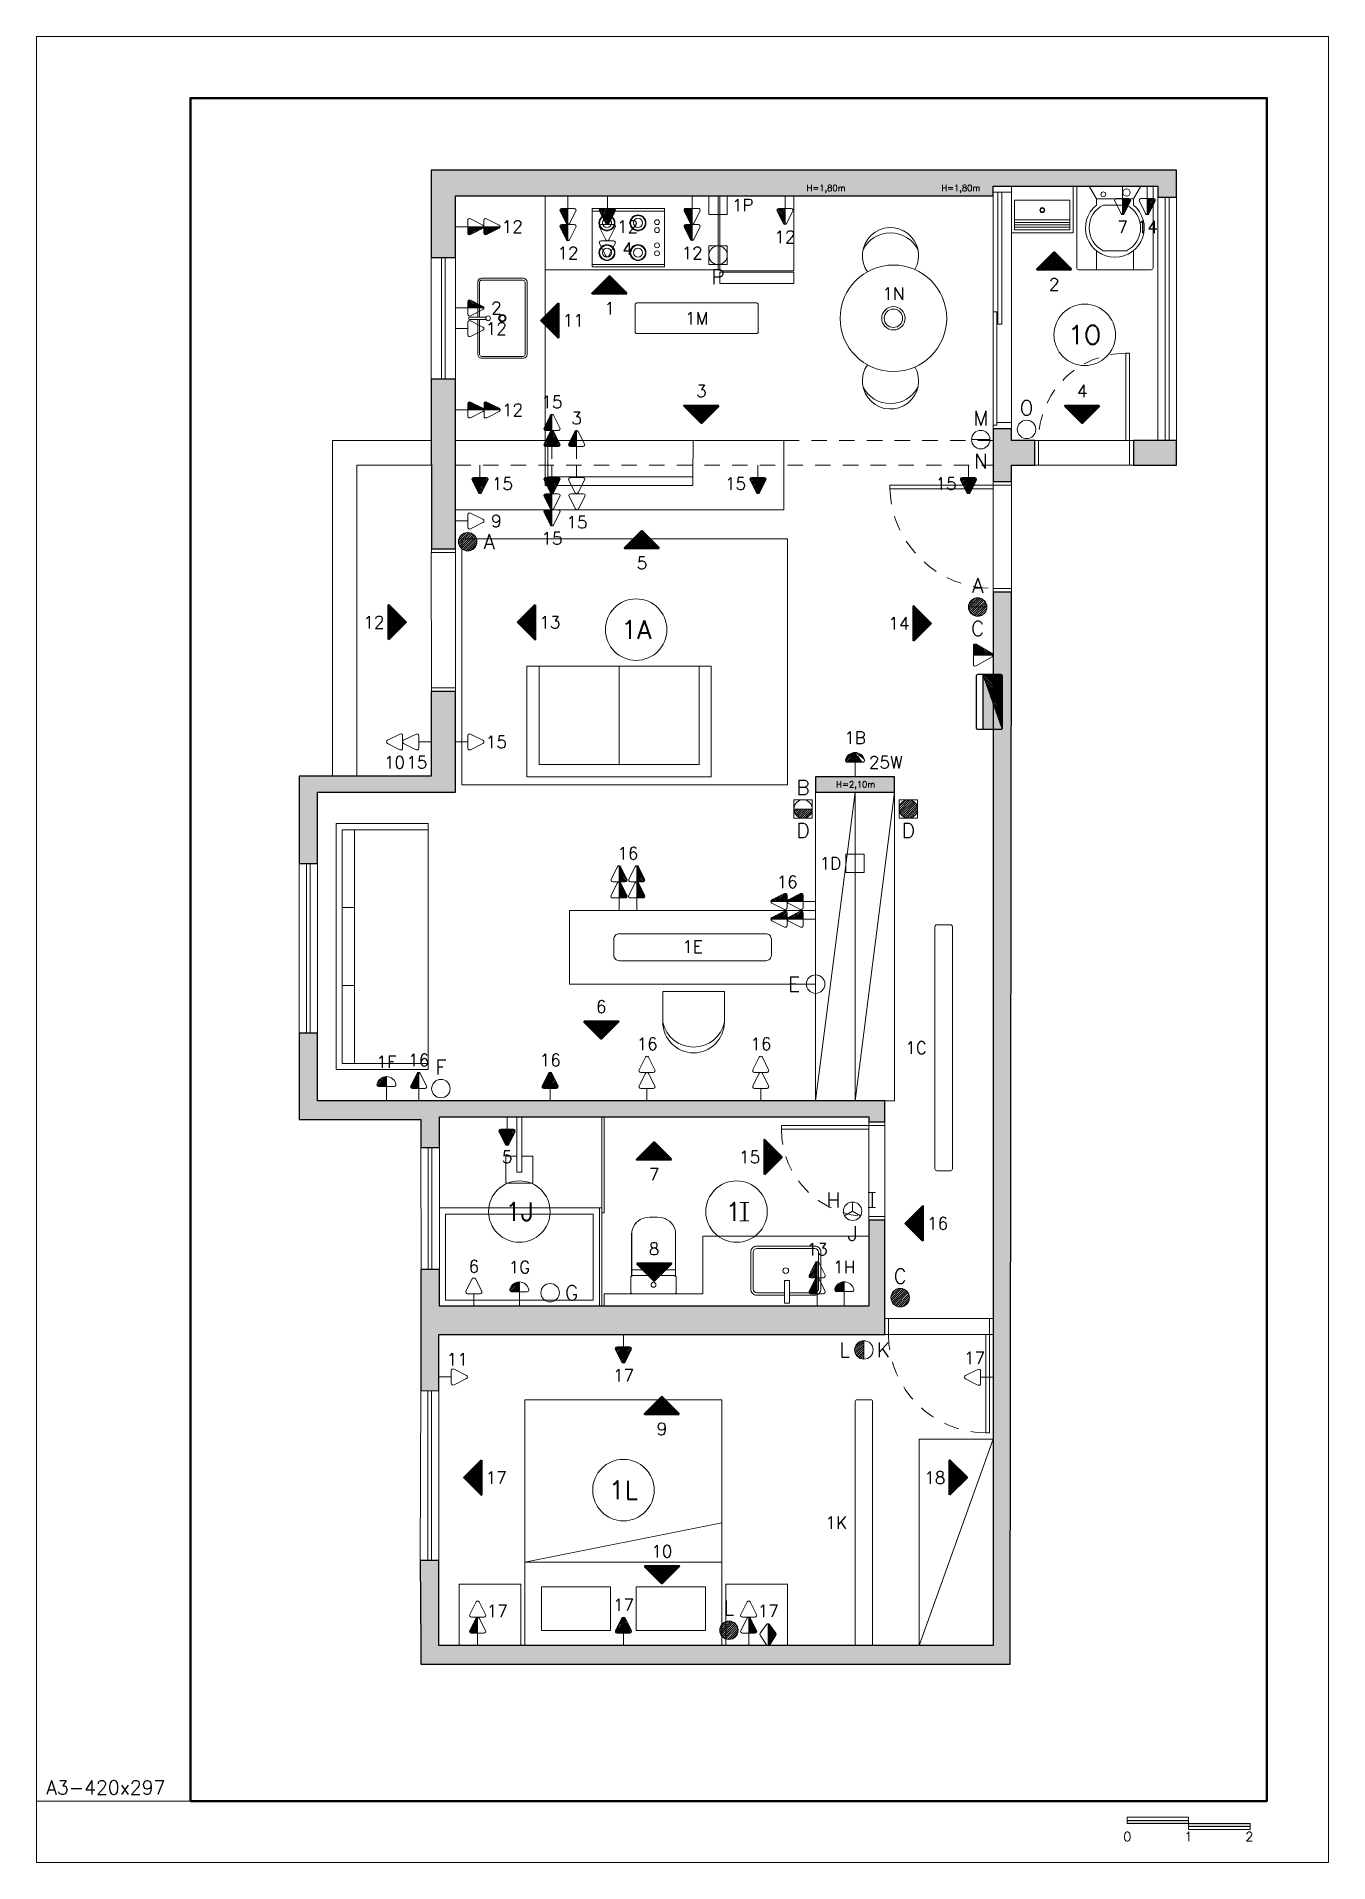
# Model space of a CAD drawing. Extents: x 0 to 175, y -16 to 63.
# Drawn here: x 157.91 to 168.41, y 37.72 to 52.57 of the extents above; entities that cross this region are included whole.
import ezdxf
from ezdxf.enums import TextEntityAlignment as Align

# ---------------------------------------------------------------- set-up
doc = ezdxf.new("R2010")
doc.units = 0
doc.header["$LTSCALE"] = 0.5
doc.header["$MEASUREMENT"] = 0
doc.linetypes.add('HIDDEN', pattern=[0.375, 0.25, -0.125])
doc.layers.get('0').update_dxf_attribs({"linetype": 'CONTINUOUS'})
doc.layers.add('ANT - ANOTAÇÕES', color=210, linetype='CONTINUOUS', plot=False)
doc.layers.add('ARQ - HATCH 01', color=172, linetype='CONTINUOUS', transparency=0.6)
for name, color, linetype, lineweight in [('ARQ - JAN01', 2, 'CONTINUOUS', 20), ('ARQ - PAR01', 172, 'CONTINUOUS', 30), ('ARQ - PAR02', 132, 'CONTINUOUS', 20), ('ARQ - POR01', 20, 'CONTINUOUS', 20), ('ELE01 - INTER', 100, 'CONTINUOUS', 15), ('ELE01 - INTER TXT', 100, 'CONTINUOUS', 9), ('ELE01 - LAMP', 50, 'CONTINUOUS', 20), ('ELE01 - LAMP TXT', 100, 'CONTINUOUS', 15), ('ELE01 - Q.DISTR', 4, 'CONTINUOUS', 30), ('ELE01 - TOM 127V', 130, 'CONTINUOUS', 15), ('ELE01 - TOM 127V TXT', 130, 'CONTINUOUS', 15), ('ELE01 - TOM 220V', 242, 'CONTINUOUS', 15), ('ELE01 - TOM 220V TXT', 242, 'CONTINUOUS', 15), ('ELE01 - USB', 110, 'CONTINUOUS', 15), ('ELE02 - TELEFONE', 170, 'CONTINUOUS', 9), ('ELV00 - AUX01', 1, 'CONTINUOUS', 50), ('ELV01 - TXT02', 2, 'CONTINUOUS', 20)]:
    doc.layers.add(name, color=color, linetype=linetype, lineweight=lineweight)
for name, color, linetype, lineweight, transparency in [('ARQ - PISO', 121, 'CONTINUOUS', 9, 0.45), ('ARQ01', 144, 'CONTINUOUS', 9, 0.5), ('ELE01 - INTER HATCH', 100, 'CONTINUOUS', 15, 0.45)]:
    doc.layers.add(name, color=color, linetype=linetype, lineweight=lineweight, transparency=transparency)
for name, color, linetype in [('ELE - GERAL', 50, 'CONTINUOUS'), ('LOGO', 7, 'CONTINUOUS'), ('MARGEM', 1, 'CONTINUOUS')]:
    doc.layers.add(name, color=color, linetype=linetype)
doc.styles.add('ROMANS', font='romans.shx')
doc.styles.get("Standard").update_dxf_attribs({"font": 'romans.shx'})
pattern_1 = [(315, (-0.000575, 1e-19), (0.00662913, 0.00662913), [])]

msp = doc.modelspace()

# ---------------------------------------------------------------- texts
at = {"layer": 'LOGO', "color": 2, "lineweight": 20, "style": 'ROMANS'}
for s, height, p in [('A3-420x297', 0.1125, (157.9906, 38.274)), ('0', 0.075, (166.7459, 37.8933)), ('1', 0.075, (167.2429, 37.8933)), ('2', 0.075, (167.7374, 37.8933))]:
    msp.add_text(s, height=height, dxfattribs=at).set_placement(p)

# ---------------------------------------------------------------- blocks, each defined once
blk = doc.blocks.new('cuba')
for p, q in [((2010.732, 1359.428), (2010.732, 1358.838)), ((2010.747, 1359.428), (2010.747, 1358.838)), ((2011.102, 1359.458), (2010.762, 1359.458)), ((2011.102, 1359.443), (2010.762, 1359.443)), ((2011.117, 1359.143), (2011.117, 1359.428)), ((2011.132, 1359.143), (2011.132, 1359.428)), ((2011.198, 1359.143), (2011.065, 1359.143)), ((2011.198, 1359.123), (2011.065, 1359.123)), ((2011.117, 1358.838), (2011.117, 1359.123)), ((2011.132, 1358.838), (2011.132, 1359.123)), ((2010.762, 1358.823), (2011.102, 1358.823)), ((2010.762, 1358.808), (2011.102, 1358.808))]:
    blk.add_line(p, q)
for centre, radius in [((2010.932, 1359.134), 0.0305), ((2010.932, 1359.134), 0.0229), ((2011.048, 1359.133), 0.0195)]:
    blk.add_circle(centre, radius)
for centre, radius, start, end in [((2010.762, 1359.428), 0.03, 90, 180), ((2010.762, 1359.428), 0.015, 90, 180), ((2011.102, 1359.428), 0.03, 359.9651, 90), ((2011.102, 1359.428), 0.015, 359.9651, 90), ((2011.198, 1359.133), 0.01, 270, 90), ((2010.762, 1358.838), 0.03, 180, 270), ((2010.762, 1358.838), 0.015, 180, 270), ((2011.102, 1358.838), 0.03, 270, 0), ((2011.102, 1358.838), 0.015, 270, 0)]:
    blk.add_arc(centre, radius, start, end)
blk = doc.blocks.new('*U310')
at = {"layer": 'ARQ - HATCH 01'}
h = blk.add_hatch(color=256, dxfattribs=at)
h.dxf.hatch_style = 1
h.paths.add_polyline_path([(2.532, 5.79), (2.4, 5.79), (2.4, 5.98), (2.2, 5.98), (2.2, 5.79), (2.103, 5.79), (2.103, 5.64), (2.532, 5.64)])
h.paths.add_polyline_path([(2.4, 7.13), (2.2, 7.13), (2.2, 6.78), (2.4, 6.78)])
h.paths.add_polyline_path([(12.15, 0.988), (12.15, 5.78), (3.432, 5.79), (3.432, 5.64), (12, 5.64), (12, 1.135), (11.307, 1.135), (11.307, 0.985), (12, 0.988)])
h.paths.add_polyline_path([(9.47, 4.76), (8.54, 4.76), (8.54, 4.63), (9.24, 4.63), (9.24, 1.14), (8.94, 1.14), (8.94, 0.988), (9.926, 0.988), (9.927, 1.135), (9.47, 1.135)], flags=17)
h.paths.add_polyline_path([(7.7, 4.63), (7.74, 4.63), (7.74, 4.76), (7.57, 4.76), (7.57, 0.15), (7.02, 0.15), (7.02, 0), (7.72, 0), (7.72, 0.988), (7.95, 0.988), (7.95, 1.14), (7.7, 1.14)])
h.paths.add_polyline_path([(5.06, 1.27), (4.24, 1.27), (4.24, 1.073), (4.93, 1.073), (4.93, 0), (5.64, 0), (5.64, 0.15), (5.06, 0.15)])
h.paths.add_polyline_path([(0.21, 5.64), (0.13, 5.64), (0.13, 6.98), (0.22, 6.98), (0.22, 7.13), (0, 7.13), (0, 1.073), (0.71, 1.073), (0.71, 1.27), (0.21, 1.27)])
h.paths.add_polyline_path([(3.08, 1.27), (2.414, 1.27), (2.2, 1.27), (1.7, 1.27), (1.7, 1.073), (3.08, 1.075)])
h.paths.add_polyline_path([(5.06, 4.838), (4.935, 4.838), (4.935, 4.198), (5.06, 4.198)], flags=17)
for p, q in [((0.13, 6.29), (0.51, 6.29)), ((0.245, 5.815), (0.245, 6.265)), ((0.245, 6.265), (0.485, 6.265)), ((0.405, 6.265), (0.405, 5.815)), ((0.425, 6.265), (0.425, 5.815)), ((0.445, 6.265), (0.445, 5.815)), ((0.465, 6.265), (0.465, 5.815)), ((0.485, 6.265), (0.485, 5.815)), ((0.51, 6.29), (0.51, 5.79)), ((0.245, 5.815), (0.485, 5.815)), ((0.13, 5.79), (0.51, 5.79)), ((5.06, 4.838), (7.57, 4.518)), ((5.06, 4.518), (7.57, 4.518)), ((5.06, 4.518), (7.57, 4.198)), ((12, 3.969), (11.5, 3.969)), ((11.5, 3.969), (11.5, 3.469)), ((12, 3.435), (10, 3.435)), ((10, 3.435), (10, 1.835)), ((11, 3.435), (11.322, 1.835)), ((11.322, 1.835), (11.322, 3.435)), ((11.5, 3.469), (12, 3.469)), ((11.523, 3.302), (11.877, 3.302)), ((11.523, 2.74), (11.523, 3.302)), ((11.877, 3.302), (11.877, 2.74)), ((4.835, 3.25), (4.035, 3.25)), ((4.835, 1.95), (4.835, 3.25)), ((8.527, 2.974), (8.52, 2.954)), ((8.536, 2.992), (8.527, 2.974)), ((8.548, 3.009), (8.536, 2.992)), ((8.562, 3.024), (8.548, 3.009)), ((8.578, 3.037), (8.562, 3.024)), ((8.596, 3.047), (8.578, 3.037)), ((8.616, 3.055), (8.596, 3.047)), ((8.616, 3.055), (8.616, 3.055)), ((8.617, 3.055), (8.616, 3.055)), ((8.637, 3.059), (8.617, 3.055)), ((8.658, 3.06), (8.637, 3.059)), ((8.997, 3.06), (8.658, 3.06)), ((8.94, 3.058), (8.937, 3.06)), ((8.938, 3.06), (8.938, 3.06)), ((8.942, 3.056), (8.94, 3.058)), ((8.943, 3.054), (8.942, 3.056)), ((8.944, 3.051), (8.943, 3.054)), ((8.944, 3.048), (8.944, 3.051)), ((8.944, 2.712), (8.944, 3.048)), ((8.991, 3.051), (8.99, 3.048)), ((8.99, 3.048), (8.99, 3.045)), ((8.99, 3.045), (8.99, 2.715)), ((8.992, 3.054), (8.991, 3.051)), ((8.994, 3.057), (8.992, 3.054)), ((8.996, 3.059), (8.994, 3.057)), ((8.997, 3.06), (8.996, 3.059)), ((8.998, 3.061), (8.997, 3.06)), ((8.997, 3.06), (8.997, 3.06)), ((9.001, 3.063), (8.998, 3.061)), ((9.004, 3.064), (9.001, 3.063)), ((9.007, 3.065), (9.004, 3.064)), ((9.01, 3.065), (9.007, 3.065)), ((9.125, 3.065), (9.01, 3.065)), ((9.127, 3.065), (9.125, 3.065)), ((9.129, 3.064), (9.127, 3.065)), ((9.131, 3.063), (9.129, 3.064)), ((9.133, 3.062), (9.131, 3.063)), ((9.135, 3.061), (9.133, 3.062)), ((9.137, 3.059), (9.135, 3.061)), ((9.138, 3.057), (9.137, 3.059)), ((9.139, 3.055), (9.138, 3.057)), ((9.139, 3.055), (9.14, 3.053)), ((9.14, 3.053), (9.14, 3.051)), ((8.516, 2.913), (8.515, 2.892)), ((8.515, 2.892), (8.515, 2.871)), ((8.515, 2.871), (8.516, 2.85)), ((8.517, 2.934), (8.516, 2.913)), ((8.516, 2.85), (8.517, 2.83)), ((8.52, 2.954), (8.517, 2.934)), ((8.517, 2.83), (8.52, 2.81)), ((8.52, 2.81), (8.526, 2.79)), ((8.526, 2.79), (8.535, 2.772)), ((8.535, 2.772), (8.547, 2.755)), ((8.547, 2.755), (8.56, 2.74)), ((8.56, 2.74), (8.576, 2.728)), ((8.561, 2.74), (8.577, 2.727)), ((8.576, 2.728), (8.594, 2.717)), ((8.577, 2.727), (8.594, 2.717)), ((8.594, 2.717), (8.613, 2.71)), ((8.594, 2.717), (8.613, 2.709)), ((8.613, 2.71), (8.613, 2.709)), ((8.613, 2.71), (8.632, 2.705)), ((8.613, 2.709), (8.633, 2.705)), ((8.613, 2.709), (8.633, 2.704)), ((8.632, 2.705), (8.653, 2.703)), ((8.633, 2.705), (8.653, 2.703)), ((8.633, 2.704), (8.653, 2.702)), ((8.653, 2.703), (8.994, 2.703)), ((8.941, 2.703), (8.653, 2.703)), ((8.653, 2.702), (8.994, 2.702)), ((8.941, 2.703), (8.942, 2.705)), ((8.942, 2.705), (8.943, 2.706)), ((8.943, 2.706), (8.944, 2.708)), ((8.944, 2.71), (8.944, 2.712)), ((8.944, 2.708), (8.944, 2.71)), ((8.99, 2.712), (8.99, 2.715)), ((8.99, 2.712), (8.991, 2.709)), ((8.991, 2.709), (8.992, 2.706)), ((8.992, 2.706), (8.994, 2.702)), ((8.994, 2.702), (8.996, 2.701)), ((8.996, 2.701), (8.998, 2.699)), ((8.998, 2.699), (9.001, 2.697)), ((9.001, 2.697), (9.004, 2.696)), ((9.004, 2.696), (9.007, 2.695)), ((9.007, 2.695), (9.01, 2.695)), ((9.01, 2.695), (9.125, 2.695)), ((9.127, 2.695), (9.125, 2.695)), ((9.127, 2.695), (9.129, 2.696)), ((9.129, 2.696), (9.131, 2.697)), ((9.131, 2.697), (9.133, 2.698)), ((9.133, 2.698), (9.135, 2.699)), ((9.135, 2.699), (9.137, 2.701)), ((9.137, 2.701), (9.138, 2.703)), ((9.138, 2.703), (9.139, 2.705)), ((9.139, 2.705), (9.14, 2.707)), ((9.14, 2.707), (9.14, 2.709)), ((11.877, 2.74), (11.523, 2.74)), ((4.035, 2.6), (4.84, 2.6)), ((11.877, 2.531), (11.523, 2.531)), ((11.523, 2.531), (11.523, 1.969)), ((11.877, 1.969), (11.877, 2.531)), ((4.835, 1.95), (4.035, 1.95)), ((11.523, 1.969), (11.877, 1.969)), ((10, 1.835), (12, 1.835)), ((11.5, 1.802), (12, 1.802)), ((11.5, 1.302), (11.5, 1.802)), ((12, 1.302), (11.5, 1.302))]:
    blk.add_line(p, q)
blk.add_lwpolyline([(0.145, 6.94), (0.795, 6.94, -0.414214), (0.81, 6.925), (0.81, 6.335, -0.414214), (0.795, 6.32), (0.145, 6.32, -0.414214), (0.13, 6.335), (0.13, 6.925, -0.414214)], format="xyb", close=True)
for points in [[(0.13, 6.84), (0.234, 6.78)], [(0.234, 6.78), (0.234, 6.48)], [(0.284, 6.78), (0.284, 6.78), (0.234, 6.78)], [(0.284, 6.535), (0.284, 6.725)], [(0.656, 6.78), (0.81, 6.78)], [(0.656, 6.725), (0.656, 6.535)], [(0.13, 6.42), (0.234, 6.48)], [(0.234, 6.48), (0.284, 6.48)], [(0.656, 6.48), (0.81, 6.48)], [(10.32, 5.64), (12, 5.04)], [(10.32, 5.64), (10.32, 5.04), (12, 5.04)], [(7.57, 4.198), (4.935, 4.198), (4.935, 4.838), (7.57, 4.838)], [(7.57, 4.838), (7.57, 4.76)], [(6.62, 4.198), (6.62, 2.198), (6.02, 2.198), (6.02, 4.198)], [(6.929, 3.456), (6.679, 3.456), (6.679, 2.956), (6.929, 2.956)], [(0.81, 2), (0.81, 3.405), (0.21, 3.405)], [(4.935, 3.35), (4.935, 1.85), (4.035, 1.85), (4.035, 3.35), (4.935, 3.35)], [(2.494, 3.2), (2.199, 3.202)], [(0.333, 2.97), (0.333, 2.381)], [(0.767, 2.381), (0.767, 2.97)], [(9.14, 3.051), (9.14, 2.709)], [(7.7, 2.46), (9.24, 2.46)], [(0.21, 1.27), (2.2, 1.27), (2.2, 2), (0.21, 2)], [(7.7, 1.81), (8.15, 1.81), (8.15, 1.77), (7.7, 1.77)], [(8.02, 1.77), (8.02, 1.68), (8.24, 1.68), (8.24, 1.9), (8.02, 1.9), (8.02, 1.81)], [(7.315, 0.35), (7.315, 1.05), (5.315, 1.05), (5.315, 0.35)], [(5.315, 0.35), (5.315, 1.05), (5.365, 1.05), (5.365, 0.35)], [(7.315, 0.35), (7.315, 1.05), (7.265, 1.05), (7.265, 0.35)], [(11.307, 1.135), (11.307, 0.985)], [(5.365, 0.45), (7.265, 0.45)], [(5.998, 0.45), (5.998, 0.35)], [(6.632, 0.45), (6.632, 0.35)], [(7.315, 0.35), (7.315, 0.3), (5.315, 0.3), (5.315, 0.35)], [(5.365, 0.35), (7.265, 0.35)], [(5.365, 0.35), (7.265, 0.35)]]:
    blk.add_lwpolyline(points)
at = {"linetype": 'HIDDEN'}
for points in [[(2.199, 3.94), (2.199, 5.64)], [(2.399, 1.27), (2.399, 5.64)]]:
    blk.add_lwpolyline(points, dxfattribs=at)
for points in [[(9.14, 3.28), (8.67, 3.28), (8.67, 4.63), (9.24, 4.63), (9.24, 2.48), (9.14, 2.48)], [(0.82, 4.02), (0.82, 3.42), (0.211, 3.42), (0.211, 4.02)], [(0.83, 4.02), (0.921, 4.02), (0.921, 3.42), (0.83, 3.42)], [(2.199, 3.94), (2.764, 3.94), (2.764, 1.27), (2.199, 1.27)], [(3, 3.968), (5, 3.968), (5, 1.322), (3, 1.322)], [(9.03, 3.985), (9.214, 3.985), (9.214, 3.945), (9.03, 3.945)], [(2.494, 2.02), (2.2, 2.02), (2.2, 2), (2.494, 2), (2.564, 2), (2.564, 3.2), (2.494, 3.2)], [(0.313, 2.381), (0.787, 2.381), (0.787, 2.97), (0.313, 2.97)], [(8.48, 2.46), (7.7, 2.46), (7.7, 2.48), (8.48, 2.48)], [(8.44, 2.46), (9.24, 2.46), (9.24, 2.44), (8.44, 2.44)], [(8.44, 2.44), (9.24, 2.44), (9.24, 1.14), (8.44, 1.14)], [(8.49, 2.39), (9.19, 2.39), (9.19, 1.19), (8.49, 1.19)]]:
    blk.add_lwpolyline(points, close=True)
for points in [[(9.15, 3.985), (9.15, 4.19, 0.414214), (9.1, 4.24), (8.8, 4.24, 0.414214), (8.75, 4.19), (8.75, 3.72, 0.414214), (8.8, 3.67), (9.1, 3.67, 0.414214), (9.15, 3.72), (9.15, 3.945)], [(9.13, 3.985), (9.13, 4.19, 0.414214), (9.1, 4.22), (8.8, 4.22, 0.414214), (8.77, 4.19), (8.77, 3.72, 0.414214), (8.8, 3.69), (9.1, 3.69, 0.414214), (9.13, 3.72), (9.13, 3.945)]]:
    blk.add_lwpolyline(points, format="xyb")
for centre, radius in [((0.182, 6.724), 0.03), ((0.197, 6.536), 0.02), ((0.325, 6.04), 0.02), ((0.325, 6.04), 0.015), ((1.205, 4.83), 0.433), ((8.95, 3.955), 0.0229), ((0.423, 2.909), 0.02), ((0.488, 2.909), 0.02), ((0.612, 2.909), 0.02), ((0.677, 2.909), 0.02), ((9.065, 2.88), 0.02), ((0.429, 2.754), 0.065), ((0.429, 2.754), 0.06), ((0.429, 2.754), 0.0375), ((0.671, 2.754), 0.065), ((0.671, 2.754), 0.06), ((0.671, 2.754), 0.0375), ((0.429, 2.502), 0.065), ((0.429, 2.502), 0.06), ((0.429, 2.502), 0.0375), ((0.671, 2.502), 0.065), ((0.671, 2.502), 0.06), ((0.671, 2.502), 0.0375)]:
    blk.add_circle(centre, radius)
for centre, radius, start, end in [((0.47, 6.63), 0.239, 218.8729, 141.1271), ((0.47, 6.63), 0.209, 27.0905, 152.9095), ((0.47, 6.63), 0.209, 207.0905, 332.9095), ((0.696, 4.806), 0.229, 60.3455, 304.9569), ((0.763, 4.806), 0.252, 117.064, 242.936), ((1.714, 4.806), 0.229, 235.0431, 119.6545), ((1.647, 4.806), 0.252, 297.064, 62.936), ((6.929, 3.206), 0.25, 270, 90), ((6.876, 3.206), 0.256, 281.9545, 78.0455)]:
    blk.add_arc(centre, radius, start, end)
at = {"layer": 'ARQ - JAN01'}
for p, q in [((7.95, 1.14), (8.94, 1.14)), ((9.927, 1.135), (11.307, 1.135)), ((7.95, 0.988), (8.94, 0.993)), ((9.926, 0.988), (11.307, 0.985)), ((5.64, 0.15), (7.02, 0.15)), ((5.64, 0), (7.02, 0))]:
    blk.add_line(p, q, dxfattribs=at)
for points in [[(2.2, 6.98), (2.2, 7.13), (0.22, 7.13), (0.22, 6.98)], [(0.71, 1.27), (0.71, 1.073), (1.7, 1.073), (1.7, 1.27)]]:
    blk.add_lwpolyline(points, close=True, dxfattribs=at)
for points in [[(0.22, 7.07), (2.2, 7.07)], [(0.22, 7.04), (2.2, 7.04)], [(1.7, 1.186), (0.71, 1.186)], [(1.7, 1.156), (0.71, 1.156)], [(7.95, 1.079), (8.94, 1.079)], [(7.95, 1.049), (8.94, 1.049)], [(9.927, 1.075), (11.307, 1.075)], [(9.927, 1.045), (11.307, 1.045)], [(5.64, 0.09), (7.02, 0.09)], [(5.64, 0.06), (7.02, 0.06)]]:
    blk.add_lwpolyline(points, dxfattribs=at)
at = {"layer": 'ARQ - PAR01'}
for points in [[(0.21, 5.64), (0.13, 5.64), (0.13, 6.98), (0.22, 6.98), (0.22, 7.13), (0, 7.13), (0, 1.073), (0.71, 1.073), (0.71, 1.27), (0.21, 1.27)], [(2.532, 5.79), (2.4, 5.79), (2.4, 5.98), (2.2, 5.98), (2.2, 5.79), (2.103, 5.79), (2.103, 5.64), (2.532, 5.64)], [(5.06, 4.838), (4.935, 4.838), (4.935, 4.198), (5.06, 4.198)], [(7.7, 4.63), (7.74, 4.63), (7.74, 4.76), (7.57, 4.76), (7.57, 0.15), (7.02, 0.15), (7.02, 0), (7.72, 0), (7.72, 0.988), (7.95, 0.988), (7.95, 1.14), (7.7, 1.14)], [(9.47, 4.76), (8.54, 4.76), (8.54, 4.63), (9.24, 4.63), (9.24, 1.14), (8.94, 1.14), (8.94, 0.988), (9.926, 0.988), (9.927, 1.135), (9.47, 1.135)], [(3.08, 1.27), (2.414, 1.27), (2.2, 1.27), (1.7, 1.27), (1.7, 1.073), (3.08, 1.075)], [(5.06, 1.27), (4.24, 1.27), (4.24, 1.073), (4.93, 1.073), (4.93, 0), (5.64, 0), (5.64, 0.15), (5.06, 0.15)]]:
    blk.add_lwpolyline(points, close=True, dxfattribs=at)
for points in [[(2.4, 7.13), (2.2, 7.13), (2.2, 6.78), (2.4, 6.78), (2.4, 7.13)], [(12.15, 0.988), (12.15, 5.78), (3.432, 5.79), (3.432, 5.64), (12, 5.64), (12, 1.135), (11.307, 1.135), (11.307, 0.985), (12, 0.988), (12.15, 0.988)]]:
    blk.add_lwpolyline(points, dxfattribs=at)
at = {"layer": 'ARQ - PAR02'}
blk.add_lwpolyline([(2.4, 1.073), (2.2, 1.073), (2.2, 0.27), (4.93, 0.27), (4.93, 0.47), (2.4, 0.47), (2.4, 1.073)], dxfattribs=at)
at = {"layer": 'ARQ - PISO'}
for p, q in [((2.2, 6.72), (2.2, 6.01)), ((2.4, 6.75), (2.4, 6.01)), ((2.053, 5.79), (0.18, 5.79)), ((2.562, 5.79), (3.402, 5.79)), ((2.073, 5.64), (0.21, 5.64)), ((2.562, 5.64), (3.402, 5.64)), ((9.34, 4.79), (9.34, 5.61)), ((9.47, 5.58), (9.47, 4.79)), ((7.77, 4.76), (8.51, 4.76)), ((7.77, 4.63), (8.51, 4.63)), ((4.21, 1.272), (3.11, 1.272)), ((4.21, 1.075), (3.11, 1.073))]:
    blk.add_line(p, q, dxfattribs=at)
at = {"layer": 'ARQ - POR01'}
for p, q in [((2.4, 6.75), (1.49, 6.75)), ((1.49, 6.75), (1.49, 6.72)), ((1.49, 6.72), (2.2, 6.72)), ((2.2, 6.72), (2.2, 6.78)), ((2.4, 6.75), (2.4, 6.78)), ((2.2, 6.01), (2.2, 5.98)), ((2.2, 6.01), (2.4, 6.01)), ((2.4, 6.01), (2.4, 5.98)), ((0.18, 5.79), (0.13, 5.79)), ((0.13, 5.79), (0.13, 5.64)), ((0.18, 5.64), (0.18, 5.79)), ((0.18, 5.71), (1.253, 5.71)), ((1.253, 5.68), (0.18, 5.68)), ((2.073, 5.67), (1.153, 5.67)), ((1.153, 5.67), (1.153, 5.64)), ((1.253, 5.71), (1.253, 5.68)), ((2.103, 5.79), (2.053, 5.79)), ((2.053, 5.79), (2.053, 5.67)), ((2.073, 5.64), (2.073, 5.67)), ((2.562, 5.79), (2.532, 5.79)), ((2.562, 5.79), (2.562, 4.8)), ((3.432, 5.79), (3.402, 5.79)), ((3.402, 5.79), (3.402, 5.64)), ((0.13, 5.64), (0.18, 5.64)), ((1.153, 5.64), (2.103, 5.64)), ((2.073, 5.64), (2.073, 5.64)), ((2.532, 5.64), (2.592, 5.64)), ((2.592, 4.8), (2.592, 5.64)), ((3.402, 5.64), (3.432, 5.64)), ((9.34, 5.64), (9.34, 5.61)), ((9.34, 5.61), (10.27, 5.61)), ((9.47, 5.64), (9.47, 5.58)), ((9.47, 5.58), (10.27, 5.58)), ((10.27, 5.58), (10.27, 5.61)), ((2.592, 4.8), (2.562, 4.8)), ((7.74, 4.76), (7.77, 4.76)), ((7.77, 4.76), (7.77, 3.92)), ((8.51, 4.76), (8.51, 4.63)), ((8.51, 4.76), (8.54, 4.76)), ((9.34, 4.76), (9.34, 4.79)), ((9.34, 4.79), (9.47, 4.79)), ((9.47, 4.76), (9.47, 4.79)), ((7.8, 4.63), (7.74, 4.63)), ((7.8, 3.92), (7.8, 4.63)), ((8.54, 4.63), (8.51, 4.63)), ((7.77, 3.92), (7.8, 3.92))]:
    blk.add_line(p, q, dxfattribs=at)
for points in [[(3.08, 1.27), (3.11, 1.27), (3.11, 1.075), (3.08, 1.075)], [(4.24, 1.27), (4.21, 1.27), (4.21, 1.075), (4.24, 1.075)]]:
    blk.add_lwpolyline(points, close=True, dxfattribs=at)
at = {"layer": 'ARQ - POR01', "linetype": 'HIDDEN', "lineweight": 9}
for centre, radius, start, end in [((2.2, 6.72), 0.71, 180, 270), ((2.562, 5.64), 0.84, 272.0815, 360), ((9.47, 5.59), 0.8, 270, 0), ((7.8, 4.63), 0.71, 270, 0)]:
    blk.add_arc(centre, radius, start, end, dxfattribs=at)
at = {"xscale": -1, "rotation": 90}
blk.add_blockref('cuba', (1360.338, 2012.584), dxfattribs=at)
blk = doc.blocks.new('*U135')
at = {"lineweight": 9}
h = blk.add_hatch(dxfattribs=at)
h.set_pattern_fill('ANSI31', color=0, scale=0.075, angle=-90)
h.set_pattern_definition(pattern_1)
h.paths.add_polyline_path([(0, -0.118), (-0.063, -0.118, 0.484596), (-0.077, -0.137, 0.349314), (0.001, -0.198)])
at = {"color": 0}
for q in [(0, 0), (0.001, -0.198)]:
    blk.add_line((0, -0.118), q, dxfattribs=at)
blk.add_lwpolyline([(0.063, -0.118), (-0.063, -0.118, 0.484596), (-0.077, -0.137, 0.789489), (0.077, -0.137, 0.484596)], format="xyb", close=True, dxfattribs=at)
blk = doc.blocks.new('ELE-INTERFONE')
at = {"layer": 'ELE02 - TELEFONE'}
h = blk.add_hatch(dxfattribs=at)
h.set_pattern_fill('ANSI31', color=256, scale=0.075, angle=90)
h.set_pattern_definition([(135, (-88.511439, -7.067447), (-0.0066291261, -0.0066291261), [])])
h.paths.add_polyline_path([(0, 0, 0.267949), (-0.008, 0.013), (-0.138, 0.088, 0.57735), (-0.16, 0.075), (-0.16, 0)])
blk.add_line((0, 0), (-0.16, 0), dxfattribs=at)
blk.add_lwpolyline([(-0.16, 0.075), (-0.16, -0.075, 0.57735), (-0.138, -0.088), (-0.008, -0.013, 0.57735), (-0.008, 0.013), (-0.138, 0.088, 0.57735)], format="xyb", close=True, dxfattribs=at)
blk = doc.blocks.new('*U145')
at = {"lineweight": 9}
h = blk.add_hatch(dxfattribs=at)
h.set_pattern_fill('ANSI31', color=256, scale=0.075, angle=-90)
h.paths.add_polyline_path([(0, -0.232, -0.284079), (-0.013, -0.224), (-0.064, -0.123, -0.557537), (-0.051, -0.101), (0, -0.101)])
blk.add_line((0, -0.232), (0, -0.101))
blk.add_lwpolyline([(0, 0), (0, -0.101)])
blk.add_lwpolyline([(0.064, -0.123), (0.013, -0.224, -0.618034), (-0.013, -0.224), (-0.064, -0.123, -0.557537), (-0.051, -0.101), (0.051, -0.101, -0.557537)], format="xyb", close=True)
blk = doc.blocks.new('*U169')
blk.add_lwpolyline([(0.064, -0.123), (0.013, -0.224, -0.618034), (-0.013, -0.224), (-0.064, -0.123, -0.557537), (-0.051, -0.101), (0.051, -0.101, -0.557537)], format="xyb", close=True)
blk = doc.blocks.new('*U147')
at = {"lineweight": 9}
h = blk.add_hatch(dxfattribs=at)
h.set_pattern_fill('ANSI31', color=256, scale=0.075, angle=-90)
h.paths.add_polyline_path([(0, -0.232, -0.284079), (-0.013, -0.224), (-0.064, -0.123, -0.557537), (-0.051, -0.101), (0, -0.101)])
blk.add_line((0, -0.232), (0, -0.101))
blk.add_lwpolyline([(0.064, -0.123), (0.013, -0.224, -0.618034), (-0.013, -0.224), (-0.064, -0.123, -0.557537), (-0.051, -0.101), (0.051, -0.101, -0.557537)], format="xyb", close=True)
blk = doc.blocks.new('*U170')
blk.add_lwpolyline([(0.064, -0.123), (0.013, -0.224, -0.618034), (-0.013, -0.224), (-0.064, -0.123, -0.557537), (-0.051, -0.101), (0.051, -0.101, -0.557537)], format="xyb", close=True)
blk = doc.blocks.new('*U148')
at = {"lineweight": 9}
h = blk.add_hatch(dxfattribs=at)
h.set_pattern_fill('ANSI31', color=256, scale=0.075)
h.paths.add_polyline_path([(0.232, 0, -0.284079), (0.224, -0.013), (0.123, -0.064, -0.557537), (0.101, -0.051), (0.101, 0)])
blk.add_line((0.232, 0), (0.101, 0))
blk.add_lwpolyline([(0, 0), (0.101, 0)])
blk.add_lwpolyline([(0.123, 0.064), (0.224, 0.013, -0.618034), (0.224, -0.013), (0.123, -0.064, -0.557537), (0.101, -0.051), (0.101, 0.051, -0.557537)], format="xyb", close=True)
blk = doc.blocks.new('*U146')
at = {"lineweight": 9}
h = blk.add_hatch(dxfattribs=at)
h.set_pattern_fill('ANSI31', color=256, scale=0.075)
h.paths.add_polyline_path([(0.232, 0, -0.284079), (0.224, -0.013), (0.123, -0.064, -0.557537), (0.101, -0.051), (0.101, 0)])
blk.add_line((0.232, 0), (0.101, 0))
blk.add_lwpolyline([(0.123, 0.064), (0.224, 0.013, -0.618034), (0.224, -0.013), (0.123, -0.064, -0.557537), (0.101, -0.051), (0.101, 0.051, -0.557537)], format="xyb", close=True)
blk = doc.blocks.new('*U149')
at = {"lineweight": 9}
h = blk.add_hatch(dxfattribs=at)
h.set_pattern_fill('ANSI31', color=256, scale=0.075, angle=-90)
h.paths.add_polyline_path([(0, -0.232, -0.284079), (-0.013, -0.224), (-0.064, -0.123, -0.557537), (-0.051, -0.101), (0, -0.101)])
h = blk.add_hatch(dxfattribs=at)
h.set_pattern_fill('ANSI31', color=256, scale=0.075, angle=-90)
h.paths.add_polyline_path([(0, -0.232, 0.284079), (0.013, -0.224), (0.064, -0.123, 0.557537), (0.051, -0.101), (0, -0.101)])
blk.add_lwpolyline([(0, 0), (0, -0.101)])
blk.add_lwpolyline([(0.064, -0.123), (0.013, -0.224, -0.618034), (-0.013, -0.224), (-0.064, -0.123, -0.557537), (-0.051, -0.101), (0.051, -0.101, -0.557537)], format="xyb", close=True)
blk = doc.blocks.new('*U150')
at = {"lineweight": 9}
h = blk.add_hatch(dxfattribs=at)
h.set_pattern_fill('ANSI31', color=256, scale=0.075, angle=-90)
h.paths.add_polyline_path([(0, -0.232, -0.284079), (-0.013, -0.224), (-0.064, -0.123, -0.557537), (-0.051, -0.101), (0, -0.101)])
blk.add_line((0, -0.232), (0, -0.101))
blk.add_lwpolyline([(0.064, -0.123), (0.013, -0.224, -0.618034), (-0.013, -0.224), (-0.064, -0.123, -0.557537), (-0.051, -0.101), (0.051, -0.101, -0.557537)], format="xyb", close=True)
blk = doc.blocks.new('*U181')
at = {"lineweight": 9}
h = blk.add_hatch(dxfattribs=at)
h.set_pattern_fill('ANSI31', color=256, scale=0.075, angle=-90)
h.paths.add_polyline_path([(0, -0.232, -0.284079), (-0.013, -0.224), (-0.064, -0.123, -0.557537), (-0.051, -0.101), (0, -0.101)])
blk.add_line((0, -0.232), (0, -0.101))
blk.add_lwpolyline([(0.064, -0.123), (0.013, -0.224, -0.618034), (-0.013, -0.224), (-0.064, -0.123, -0.557537), (-0.051, -0.101), (0.051, -0.101, -0.557537)], format="xyb", close=True)
blk = doc.blocks.new('*U153')
blk.add_lwpolyline([(0, 0), (0, -0.101)])
blk.add_lwpolyline([(0.064, -0.123), (0.013, -0.224, -0.618034), (-0.013, -0.224), (-0.064, -0.123, -0.557537), (-0.051, -0.101), (0.051, -0.101, -0.557537)], format="xyb", close=True)
blk = doc.blocks.new('*U157')
blk.add_lwpolyline([(0.064, -0.123), (0.013, -0.224, -0.618034), (-0.013, -0.224), (-0.064, -0.123, -0.557537), (-0.051, -0.101), (0.051, -0.101, -0.557537)], format="xyb", close=True)
blk = doc.blocks.new('*U158')
blk.add_lwpolyline([(0, 0), (0, -0.101)])
blk.add_lwpolyline([(0.064, -0.123), (0.013, -0.224, -0.618034), (-0.013, -0.224), (-0.064, -0.123, -0.557537), (-0.051, -0.101), (0.051, -0.101, -0.557537)], format="xyb", close=True)
blk = doc.blocks.new('*U159')
blk.add_lwpolyline([(0, 0), (0, -0.101)])
blk.add_lwpolyline([(0.064, -0.123), (0.013, -0.224, -0.618034), (-0.013, -0.224), (-0.064, -0.123, -0.557537), (-0.051, -0.101), (0.051, -0.101, -0.557537)], format="xyb", close=True)
blk = doc.blocks.new('*U154')
at = {"lineweight": 9}
h = blk.add_hatch(dxfattribs=at)
h.set_pattern_fill('ANSI31', color=256, scale=0.075, angle=-180)
h.paths.add_polyline_path([(-0.232, 0, -0.284079), (-0.224, 0.013), (-0.123, 0.064, -0.557537), (-0.101, 0.051), (-0.101, 0)])
blk.add_line((-0.232, 0), (-0.101, 0))
blk.add_lwpolyline([(-0.123, -0.064), (-0.224, -0.013, -0.618034), (-0.224, 0.013), (-0.123, 0.064, -0.557537), (-0.101, 0.051), (-0.101, -0.051, -0.557537)], format="xyb", close=True)
blk = doc.blocks.new('*U155')
at = {"lineweight": 9}
h = blk.add_hatch(dxfattribs=at)
h.set_pattern_fill('ANSI31', color=256, scale=0.075, angle=-180)
h.paths.add_polyline_path([(-0.232, 0, -0.284079), (-0.224, 0.013), (-0.123, 0.064, -0.557537), (-0.101, 0.051), (-0.101, 0)])
blk.add_line((-0.232, 0), (-0.101, 0))
blk.add_lwpolyline([(-0.123, -0.064), (-0.224, -0.013, -0.618034), (-0.224, 0.013), (-0.123, 0.064, -0.557537), (-0.101, 0.051), (-0.101, -0.051, -0.557537)], format="xyb", close=True)
blk.add_lwpolyline([(0, 0), (-0.101, 0)])
blk = doc.blocks.new('*U156')
at = {"lineweight": 9}
h = blk.add_hatch(dxfattribs=at)
h.set_pattern_fill('ANSI31', color=256, scale=0.075, angle=-90)
h.paths.add_polyline_path([(0, -0.232, -0.284079), (-0.013, -0.224), (-0.064, -0.123, -0.557537), (-0.051, -0.101), (0, -0.101)])
h = blk.add_hatch(dxfattribs=at)
h.set_pattern_fill('ANSI31', color=256, scale=0.075, angle=-90)
h.paths.add_polyline_path([(0, -0.232, 0.284079), (0.013, -0.224), (0.064, -0.123, 0.557537), (0.051, -0.101), (0, -0.101)])
blk.add_lwpolyline([(0, 0), (0, -0.101)])
blk.add_lwpolyline([(0.064, -0.123), (0.013, -0.224, -0.618034), (-0.013, -0.224), (-0.064, -0.123, -0.557537), (-0.051, -0.101), (0.051, -0.101, -0.557537)], format="xyb", close=True)
blk = doc.blocks.new('*U152')
blk.add_lwpolyline([(0, 0), (0, -0.101)])
blk.add_lwpolyline([(0.064, -0.123), (0.013, -0.224, -0.618034), (-0.013, -0.224), (-0.064, -0.123, -0.557537), (-0.051, -0.101), (0.051, -0.101, -0.557537)], format="xyb", close=True)
blk = doc.blocks.new('*U141')
at = {"lineweight": 9}
h = blk.add_hatch(dxfattribs=at)
h.set_pattern_fill('ANSI31', color=256, scale=0.075, angle=-90)
h.paths.add_polyline_path([(0, -0.232, -0.284079), (-0.013, -0.224), (-0.064, -0.123, -0.557537), (-0.051, -0.101), (0, -0.101)])
blk.add_line((0, -0.232), (0, -0.101))
blk.add_lwpolyline([(0, 0), (0, -0.101)])
blk.add_lwpolyline([(0.064, -0.123), (0.013, -0.224, -0.618034), (-0.013, -0.224), (-0.064, -0.123, -0.557537), (-0.051, -0.101), (0.051, -0.101, -0.557537)], format="xyb", close=True)
blk = doc.blocks.new('*U160')
blk.add_lwpolyline([(-0.123, -0.064), (-0.224, -0.013, -0.618034), (-0.224, 0.013), (-0.123, 0.064, -0.557537), (-0.101, 0.051), (-0.101, -0.051, -0.557537)], format="xyb", close=True)
blk.add_lwpolyline([(0, 0), (-0.101, 0)])
blk = doc.blocks.new('*U161')
blk.add_lwpolyline([(0, 0), (0, -0.101)])
blk.add_lwpolyline([(0.064, -0.123), (0.013, -0.224, -0.618034), (-0.013, -0.224), (-0.064, -0.123, -0.557537), (-0.051, -0.101), (0.051, -0.101, -0.557537)], format="xyb", close=True)
blk = doc.blocks.new('*U140')
at = {"lineweight": 9}
h = blk.add_hatch(dxfattribs=at)
h.set_pattern_fill('ANSI31', color=256, scale=0.075, angle=-90)
h.paths.add_polyline_path([(0, -0.232, -0.284079), (-0.013, -0.224), (-0.064, -0.123, -0.557537), (-0.051, -0.101), (0, -0.101)])
blk.add_line((0, -0.232), (0, -0.101))
blk.add_lwpolyline([(0.064, -0.123), (0.013, -0.224, -0.618034), (-0.013, -0.224), (-0.064, -0.123, -0.557537), (-0.051, -0.101), (0.051, -0.101, -0.557537)], format="xyb", close=True)
blk = doc.blocks.new('*U142')
at = {"lineweight": 9}
h = blk.add_hatch(dxfattribs=at)
h.set_pattern_fill('ANSI31', color=256, scale=0.075)
h.paths.add_polyline_path([(0.232, 0, -0.284079), (0.224, -0.013), (0.123, -0.064, -0.557537), (0.101, -0.051), (0.101, 0)])
blk.add_line((0.232, 0), (0.101, 0))
blk.add_lwpolyline([(0, 0), (0.101, 0)])
blk.add_lwpolyline([(0.123, 0.064), (0.224, 0.013, -0.618034), (0.224, -0.013), (0.123, -0.064, -0.557537), (0.101, -0.051), (0.101, 0.051, -0.557537)], format="xyb", close=True)
blk = doc.blocks.new('*U172')
blk.add_lwpolyline([(0, 0), (0.101, 0)])
blk.add_lwpolyline([(0.123, 0.064), (0.224, 0.013, -0.618034), (0.224, -0.013), (0.123, -0.064, -0.557537), (0.101, -0.051), (0.101, 0.051, -0.557537)], format="xyb", close=True)
blk = doc.blocks.new('*U163')
at = {"lineweight": 9}
h = blk.add_hatch(dxfattribs=at)
h.set_pattern_fill('ANSI31', color=256, scale=0.075)
h.paths.add_polyline_path([(0.232, 0, -0.284079), (0.224, -0.013), (0.123, -0.064, -0.557537), (0.101, -0.051), (0.101, 0)])
blk.add_line((0.232, 0), (0.101, 0))
blk.add_lwpolyline([(0, 0), (0.101, 0)])
blk.add_lwpolyline([(0.123, 0.064), (0.224, 0.013, -0.618034), (0.224, -0.013), (0.123, -0.064, -0.557537), (0.101, -0.051), (0.101, 0.051, -0.557537)], format="xyb", close=True)
blk = doc.blocks.new('*U177')
at = {"lineweight": 9}
h = blk.add_hatch(dxfattribs=at)
h.set_pattern_fill('ANSI31', color=256, scale=0.075)
h.paths.add_polyline_path([(0.232, 0, 0.284079), (0.224, 0.013), (0.123, 0.064, 0.557537), (0.101, 0.051), (0.101, 0)])
h = blk.add_hatch(dxfattribs=at)
h.set_pattern_fill('ANSI31', color=256, scale=0.075)
h.paths.add_polyline_path([(0.232, 0, -0.284079), (0.224, -0.013), (0.123, -0.064, -0.557537), (0.101, -0.051), (0.101, 0)])
blk.add_lwpolyline([(0, 0), (0.101, 0)])
blk.add_lwpolyline([(0.123, 0.064), (0.224, 0.013, -0.618034), (0.224, -0.013), (0.123, -0.064, -0.557537), (0.101, -0.051), (0.101, 0.051, -0.557537)], format="xyb", close=True)
blk = doc.blocks.new('*U228')
at = {"lineweight": 9}
h = blk.add_hatch(dxfattribs=at)
h.set_pattern_fill('ANSI31', color=256, scale=0.075)
h.paths.add_polyline_path([(0.232, 0, -0.284079), (0.224, -0.013), (0.123, -0.064, -0.557537), (0.101, -0.051), (0.101, 0)])
blk.add_line((0.232, 0), (0.101, 0))
blk.add_lwpolyline([(0.123, 0.064), (0.224, 0.013, -0.618034), (0.224, -0.013), (0.123, -0.064, -0.557537), (0.101, -0.051), (0.101, 0.051, -0.557537)], format="xyb", close=True)
blk = doc.blocks.new('*U144')
blk.add_lwpolyline([(0, 0), (0.101, 0)])
blk.add_lwpolyline([(0.123, 0.064), (0.224, 0.013, -0.618034), (0.224, -0.013), (0.123, -0.064, -0.557537), (0.101, -0.051), (0.101, 0.051, -0.557537)], format="xyb", close=True)
blk = doc.blocks.new('*U178')
blk.add_lwpolyline([(0, 0), (0, -0.101)])
blk.add_lwpolyline([(0.064, -0.123), (0.013, -0.224, -0.618034), (-0.013, -0.224), (-0.064, -0.123, -0.557537), (-0.051, -0.101), (0.051, -0.101, -0.557537)], format="xyb", close=True)
blk = doc.blocks.new('ELE-Q.DISTRIBUIÇAO')
h = blk.add_hatch(color=7)
h.dxf.hatch_style = 1
h.paths.add_polyline_path([(-0.16, 0, 0.414214), (-0.175, -0.015), (-0.175, -0.157), (0.268, -0.002, 0.144115), (0.26, 0)])
at = {"lineweight": 9}
h = blk.add_hatch(dxfattribs=at)
h.set_pattern_fill('ANSI31', color=256, scale=0.075)
h.set_pattern_definition([(45, (1, 0), (-0.006629126, 0.006629126), [])])
h.paths.add_polyline_path([(-0.16, 0, 0.414214), (-0.175, -0.015), (-0.175, -0.157), (0.268, -0.002, 0.144115), (0.26, 0)])
h = blk.add_hatch(color=7)
h.dxf.hatch_style = 1
h.paths.add_polyline_path([(-0.175, -0.157), (0.275, -0.157), (0.275, -0.015, 0.254883), (0.268, -0.002)])
for q in [(0.268, -0.002), (0.275, -0.157)]:
    blk.add_line((-0.175, -0.157), q)
blk.add_lwpolyline([(-0.16, 0), (0.26, 0, -0.414214), (0.275, -0.015), (0.275, -0.196, -0.414214), (0.26, -0.211), (-0.16, -0.211, -0.414214), (-0.175, -0.196), (-0.175, -0.015, -0.414214)], format="xyb", close=True)
blk = doc.blocks.new('*U179')
at = {"lineweight": 9}
h = blk.add_hatch(dxfattribs=at)
h.set_pattern_fill('ANSI31', color=256, scale=0.075, angle=-90)
h.paths.add_polyline_path([(0, -0.232, -0.284079), (-0.013, -0.224), (-0.064, -0.123, -0.557537), (-0.051, -0.101), (0, -0.101)])
h = blk.add_hatch(dxfattribs=at)
h.set_pattern_fill('ANSI31', color=256, scale=0.075, angle=-90)
h.paths.add_polyline_path([(0, -0.232, 0.284079), (0.013, -0.224), (0.064, -0.123, 0.557537), (0.051, -0.101), (0, -0.101)])
blk.add_lwpolyline([(0, 0), (0, -0.101)])
blk.add_lwpolyline([(0.064, -0.123), (0.013, -0.224, -0.618034), (-0.013, -0.224), (-0.064, -0.123, -0.557537), (-0.051, -0.101), (0.051, -0.101, -0.557537)], format="xyb", close=True)
blk = doc.blocks.new('*U180')
at = {"lineweight": 9}
h = blk.add_hatch(dxfattribs=at)
h.set_pattern_fill('ANSI31', color=256, scale=0.075, angle=-90)
h.paths.add_polyline_path([(0, -0.232, -0.284079), (-0.013, -0.224), (-0.064, -0.123, -0.557537), (-0.051, -0.101), (0, -0.101)])
h = blk.add_hatch(dxfattribs=at)
h.set_pattern_fill('ANSI31', color=256, scale=0.075, angle=-90)
h.paths.add_polyline_path([(0, -0.232, 0.284079), (0.013, -0.224), (0.064, -0.123, 0.557537), (0.051, -0.101), (0, -0.101)])
blk.add_lwpolyline([(0, 0), (0, -0.101)])
blk.add_lwpolyline([(0.064, -0.123), (0.013, -0.224, -0.618034), (-0.013, -0.224), (-0.064, -0.123, -0.557537), (-0.051, -0.101), (0.051, -0.101, -0.557537)], format="xyb", close=True)
blk = doc.blocks.new('*U151')
blk.add_lwpolyline([(0.064, -0.123), (0.013, -0.224, -0.618034), (-0.013, -0.224), (-0.064, -0.123, -0.557537), (-0.051, -0.101), (0.051, -0.101, -0.557537)], format="xyb", close=True)
blk = doc.blocks.new('*U175')
blk.add_lwpolyline([(0.064, -0.123), (0.013, -0.224, -0.618034), (-0.013, -0.224), (-0.064, -0.123, -0.557537), (-0.051, -0.101), (0.051, -0.101, -0.557537)], format="xyb", close=True)
blk = doc.blocks.new('*U143')
at = {"lineweight": 9}
h = blk.add_hatch(dxfattribs=at)
h.set_pattern_fill('ANSI31', color=256, scale=0.075, angle=-90)
h.paths.add_polyline_path([(0, -0.104, 0.255276), (-0.013, -0.11), (-0.062, -0.188, 0.303493), (-0.062, -0.205), (-0.012, -0.276, 0.243427), (0, -0.283)])
blk.add_line((0, -0.104), (0, -0.283))
blk.add_lwpolyline([(-0.012, -0.276), (-0.062, -0.205, -0.303493), (-0.062, -0.188), (-0.013, -0.11, -0.540791), (0.013, -0.11), (0.064, -0.188, -0.312436), (0.064, -0.205), (0.012, -0.276, -0.517521)], format="xyb", close=True)
blk = doc.blocks.new('*U225')
at = {"lineweight": 9}
h = blk.add_hatch(dxfattribs=at)
h.set_pattern_fill('ANSI31', color=0, scale=0.075, angle=-90)
h.set_pattern_definition(pattern_1)
h.paths.add_polyline_path([(0, -0.118), (-0.063, -0.118, 0.484596), (-0.077, -0.137, 0.349314), (0.001, -0.198)])
h = blk.add_hatch(dxfattribs=at)
h.set_pattern_fill('ANSI31', color=0, scale=0.075, angle=-90)
h.set_pattern_definition(pattern_1)
edge = h.paths.add_edge_path()
edge.add_line((0, -0.118), (0.063, -0.118))
edge.add_arc((0.063, -0.133), 0.0151, -8.2279, 89.8862, ccw=False)
edge.add_arc((0, -0.118), 0.0796, -89.5087, -12.4886, ccw=False)
edge.add_line((0.001, -0.198), (0, -0.118))
at = {"color": 0}
blk.add_line((0, -0.118), (0, 0), dxfattribs=at)
blk.add_lwpolyline([(0.063, -0.118), (-0.063, -0.118, 0.484596), (-0.077, -0.137, 0.789489), (0.077, -0.137, 0.484596)], format="xyb", close=True, dxfattribs=at)
blk = doc.blocks.new('*U308')
at = {"layer": 'ELE01 - INTER HATCH'}
h = blk.add_hatch(dxfattribs=at)
h.set_pattern_fill('ANSI31', color=256, scale=0.1)
h.set_pattern_definition([(45, (0, -0.0351), (-0.008838835, 0.008838835), [])])
edge = h.paths.add_edge_path()
edge.add_arc((0.297, -3.022), 0.075, 0, 360)
h = blk.add_hatch(dxfattribs=at)
h.set_pattern_fill('ANSI31', color=256, scale=0.1)
h.paths.add_polyline_path([(4.517, -3.553, 0.414214), (4.442, -3.478, 0.414214), (4.367, -3.553)])
h = blk.add_hatch(dxfattribs=at)
h.set_pattern_fill('ANSI31', color=256, scale=0.1)
h.paths.add_polyline_path([(4.517, -3.553, -0.414214), (4.442, -3.628, -0.414214), (4.367, -3.553)])
h = blk.add_hatch(dxfattribs=at)
h.set_pattern_fill('ANSI31', color=256, scale=0.1)
h.paths.add_polyline_path([(2.948, -5.196, 0.414214), (3.023, -5.271, 0.414214), (3.098, -5.196)])
h = blk.add_hatch(dxfattribs=at)
h.set_pattern_fill('ANSI31', color=256, scale=0.1)
h.paths.add_polyline_path([(3.954, -5.196, -1), (3.804, -5.196, -1)])
h = blk.add_hatch(dxfattribs=at)
h.set_pattern_fill('ANSI31', color=256, scale=0.1)
h.set_pattern_definition([(45, (3.515, -6.182994), (-0.008838835, 0.008838835), [])])
edge = h.paths.add_edge_path()
edge.add_arc((3.812, -9.17), 0.075, 0, 360)
h = blk.add_hatch(dxfattribs=at)
h.set_pattern_fill('ANSI31', color=256, scale=0.1)
h.set_pattern_definition([(45, (0.010283, 0.428417), (-0.008838835, 0.008838835), [])])
edge = h.paths.add_edge_path()
edge.add_arc((3.517, -9.595), 0.075, 90, 180)
edge.add_arc((3.517, -9.595), 0.075, 180, 270)
edge.add_line((3.517, -9.67), (3.517, -9.595))
edge.add_line((3.517, -9.595), (3.517, -9.52))
h = blk.add_hatch(dxfattribs=at)
h.set_pattern_fill('ANSI31', color=256, scale=0.1, angle=360)
h.set_pattern_definition([(45, (-0.057708, -0.112157), (-0.008838835, 0.008838835), [])])
h.paths.add_polyline_path([(2.495, -11.875, -1), (2.345, -11.875, -1)])
at = {"layer": 'ELE01 - INTER'}
for p, q in [((4.392, -2.192), (4.542, -2.192)), ((4.517, -3.553), (4.367, -3.553)), ((2.948, -5.196), (3.098, -5.196)), ((3.425, -8.467), (3.425, -8.392)), ((3.425, -8.467), (3.36, -8.504)), ((3.425, -8.467), (3.49, -8.504)), ((3.517, -9.67), (3.517, -9.52))]:
    blk.add_line(p, q, dxfattribs=at)
for points in [[(2.407, -0.617), (2.407, -0.767), (2.257, -0.767), (2.257, -0.617)], [(3.098, -5.121), (3.098, -5.271), (2.948, -5.271), (2.948, -5.121)], [(3.954, -5.121), (3.954, -5.271), (3.804, -5.271), (3.804, -5.121)]]:
    blk.add_lwpolyline(points, close=True, dxfattribs=at)
for centre in [(2.332, -0.692), (4.839, -2.109), (4.467, -2.192), (0.297, -3.022), (4.442, -3.553), (3.023, -5.196), (3.879, -5.196), (3.125, -6.62), (0.079, -7.47), (3.425, -8.467), (0.967, -9.13), (3.812, -9.17), (3.517, -9.595), (2.42, -11.875)]:
    blk.add_circle(centre, 0.075, dxfattribs=at)
at = {"layer": 'ELE01 - INTER TXT'}
for p, q in [((3.553, -8.316), (3.583, -8.316)), ((3.612, -8.316), (3.583, -8.316)), ((3.553, -8.436), (3.583, -8.436)), ((3.612, -8.436), (3.583, -8.436))]:
    blk.add_line(p, q, dxfattribs=at)
at = {"layer": 'ELE01 - LAMP'}
for points in [[(2.407, -0.21), (2.407, -0.36), (2.257, -0.36), (2.257, -0.21)], [(3.52, -5.563), (3.52, -5.713), (3.37, -5.713), (3.37, -5.563)]]:
    blk.add_lwpolyline(points, close=True, dxfattribs=at)
for points in [[(1.673, -1.33), (2.643, -1.33, 0.414214), (2.658, -1.315), (2.658, -1.095, 0.414214), (2.643, -1.08), (1.673, -1.08, 0.414214), (1.658, -1.095), (1.658, -1.315, 0.414214)], [(1.53, -6.21), (2.72, -6.21, -0.414214), (2.765, -6.255), (2.765, -6.385, -0.414214), (2.72, -6.43), (1.53, -6.43, -0.414214), (1.485, -6.385), (1.485, -6.255, -0.414214)], [(4.237, -8.123), (4.237, -6.153, 0.414214), (4.222, -6.138), (4.11, -6.138, 0.414214), (4.095, -6.153), (4.095, -8.123, 0.414214), (4.11, -8.138), (4.222, -8.138, 0.414214)], [(3.588, -11.985), (3.588, -10.015, 0.414214), (3.573, -10), (3.462, -10, 0.414214), (3.447, -10.015), (3.447, -11.985, 0.414214), (3.462, -12), (3.573, -12, 0.414214)]]:
    blk.add_lwpolyline(points, format="xyb", close=True, dxfattribs=at)
for centre, radius in [((3.757, -1.205), 0.095), ((3.757, -1.205), 0.075), ((5.312, -1.34), 0.25), ((1.666, -3.737), 0.25), ((0.717, -8.47), 0.25), ((2.482, -8.47), 0.25), ((1.563, -10.735), 0.25)]:
    blk.add_circle(centre, radius, dxfattribs=at)
at = {"layer": 'ELE01 - LAMP TXT'}
for p, q in [((2.51, -8.395), (2.547, -8.395)), ((2.583, -8.395), (2.547, -8.395)), ((2.51, -8.545), (2.547, -8.545)), ((2.583, -8.545), (2.547, -8.545))]:
    blk.add_line(p, q, dxfattribs=at)
at = {"layer": 'ARQ01', "rotation": 270}
blk.add_blockref('*U310', (-1.073, 0), dxfattribs=at)
at = {"layer": 'ELE01 - LAMP', "xscale": -1, "rotation": 180}
for name, p in [('*U225', (3.445, -4.934)), ('*U135', (-0.363, -7.57)), ('*U135', (0.717, -9.24)), ('*U135', (3.357, -9.239))]:
    blk.add_blockref(name, p, dxfattribs=at)
at = {"layer": 'ELE01 - Q.DISTR', "rotation": 270}
blk.add_blockref('ELE-Q.DISTRIBUIÇAO', (4.642, -4.275), dxfattribs=at)
at = {"layer": 'ELE01 - TOM 127V', "xscale": -1}
for name, p, rotation in [('*U142', (5.62, -0.13), 90), ('*U142', (5.82, -0.13), 90), ('*U172', (0.197, -1.289), 180), ('*U148', (0.197, -1.95), 180), ('*U146', (0.329, -1.95), 180), ('*U228', (0.982, -2.218), 270), ('*U177', (0.982, -2.349), 270), ('*U163', (1.182, -2.349), 270), ('*U152', (1.182, -2.399), 359.9999999999975), ('*U151', (1.185, -2.531), 359.9999999999975), ('*U157', (1.754, -7.439), 180), ('*U157', (2.679, -7.439), 180), ('*U145', (-0.101, -7.57), 180), ('*U179', (0.967, -7.57), 180), ('*U158', (1.754, -7.57), 180), ('*U159', (2.679, -7.57), 180), ('*U140', (3.137, -9.109), 180), ('*U141', (3.137, -9.24), 180), ('*U149', (1.562, -9.47), 0.1909936180609151), ('*U160', (4.567, -9.817), 180), ('*U175', (0.378, -11.869), 180), ('*U141', (0.378, -12), 180), ('*U149', (1.563, -12), 180)]:
    blk.add_blockref(name, p, dxfattribs=dict(at, rotation=rotation))
at = {"layer": 'ELE01 - TOM 127V'}
for name, p in [('*U145', (1.112, -0.211)), ('*U145', (2.121, -0.21)), ('*U145', (2.876, -0.211)), ('*U148', (0.196, -0.46)), ('*U146', (0.328, -0.46)), ('*U147', (1.112, -0.342)), ('*U169', (1.432, -0.342)), ('*U147', (2.121, -0.341)), ('*U149', (0.397, -2.399)), ('*U180', (0.982, -2.399)), ('*U181', (0.982, -2.531)), ('*U150', (0.982, -2.662)), ('*U144', (0.197, -4.65)), ('*U154', (2.994, -5.948)), ('*U155', (3.125, -5.948)), ('*U154', (2.994, -6.092)), ('*U155', (3.125, -6.092))]:
    blk.add_blockref(name, p, dxfattribs=at)
at = {"layer": 'ELE01 - TOM 127V', "xscale": -1}
for p in [(1.432, -0.211), (2.656, -2.399), (4.367, -2.399)]:
    blk.add_blockref('*U149', p, dxfattribs=at)
at = {"layer": 'ELE01 - TOM 127V'}
for name, p, rotation in [('*U178', (0, -4.65), 270.0000000000002), ('*U154', (1.527, -5.889), 270), ('*U155', (1.527, -6.02), 270), ('*U154', (1.671, -5.889), 270), ('*U155', (1.671, -6.02), 270), ('*U175', (2.581, -11.869), 180), ('*U141', (2.581, -12), 180)]:
    blk.add_blockref(name, p, dxfattribs=dict(at, rotation=rotation))
at = {"layer": 'ELE01 - TOM 220V', "xscale": -1}
for name, p, rotation in [('*U142', (0.197, -1.121), 180), ('*U153', (0.197, -2.853), 89.99999999999905), ('*U152', (0.347, -9.24), 180), ('*U161', (0.063, -9.815), 89.99999999999905)]:
    blk.add_blockref(name, p, dxfattribs=dict(at, rotation=rotation))
at = {"layer": 'ELE01 - TOM 220V'}
blk.add_blockref('*U156', (0.617, -7.7), dxfattribs=at)
at = {"layer": 'ELE01 - TOM 220V TXT'}
blk.add_blockref('*U170', (1.432, -0.474), dxfattribs=at)
at = {"layer": 'ELE01 - TOM 220V TXT', "rotation": 270.0000000000002}
blk.add_blockref('*U170', (-0.131, -4.65), dxfattribs=at)
at = {"layer": 'ELE01 - USB', "rotation": 180.0880984559787}
blk.add_blockref('*U143', (2.739, -12.104), dxfattribs=at)
at = {"layer": 'ELE02 - TELEFONE'}
blk.add_blockref('ELE-INTERFONE', (4.567, -3.944), dxfattribs=at)
at = {"layer": 'ANT - ANOTAÇÕES'}
for s, p in [('H=1,80m', (3.21, -0.185)), ('H=1,80m', (4.305, -0.185)), ('H=2,10m', (3.451, -5.035))]:
    blk.add_text(s, height=0.05, dxfattribs=at).set_placement(p, align=Align.BOTTOM_CENTER)
at = {"layer": 'ELE01 - INTER TXT', "char_height": 0.12, "attachment_point": 5}
for s, width, insert in [('P', 0.04859, (2.332, -0.867)), ('O', 0.04859, (4.839, -1.934)), ('M', 0.04859, (4.467, -2.017)), ('N', 0.04859, (4.467, -2.367)), ('A', 0.12, (0.472, -3.022)), ('A', 0.04859, (4.442, -3.378)), ('C', 0.04859, (4.442, -3.728)), ('B', 0.04859, (3.023, -5.021)), ('D', 0.04859, (3.023, -5.371)), ('D', 0.04859, (3.879, -5.371)), ('E', 0.04859, (2.95, -6.62)), ('F', 0.12, (0.079, -7.295)), ('H', 0.04859, (3.268, -8.376)), ('I', 0.04859, (3.583, -8.376)), ('J', 0.04859, (3.425, -8.648)), ('C', 0.12, (3.812, -8.995)), ('G', 0.04859, (1.142, -9.13)), ('L', 0.04859, (3.36, -9.595)), ('K', 0.04859, (3.675, -9.595)), ('L', 0.04859, (2.42, -11.693))]:
    blk.add_mtext_dynamic_manual_height_columns(s, width=width, gutter_width=12.5, heights=[0], dxfattribs=dict(at, insert=insert))
at = {"layer": 'ELE01 - LAMP TXT', "style": 'ROMANS'}
for s, height, p in [('1M', 0.1, (2.158, -1.205)), ('1O', 0.15, (5.312, -1.34)), ('1A', 0.15, (1.666, -3.737)), ('1E', 0.1, (2.125, -6.315)), ('1J', 0.15, (0.717, -8.47)), ('1I', 0.15, (2.482, -8.47)), ('1L', 0.15, (1.563, -10.735))]:
    blk.add_text(s, height=height, dxfattribs=at).set_placement(p, align=Align.MIDDLE_CENTER)
at = {"layer": 'ELE01 - LAMP TXT', "char_height": 0.1, "attachment_point": 5, "style": 'ROMANS'}
for s, insert in [('1P', (2.532, -0.285)), ('1N', (3.757, -1.005)), ('1B', (3.445, -4.616)), ('25W', (3.695, -4.816)), ('1D', (3.245, -5.638)), ('1C', (3.941, -7.138)), ('1F', (-0.363, -7.252)), ('1G', (0.717, -8.922)), ('1H', (3.357, -8.921)), ('1K', (3.292, -11))]:
    blk.add_mtext_dynamic_manual_height_columns(s, width=0.04859, gutter_width=12.5, heights=[0], dxfattribs=dict(at, insert=insert))
at = {"layer": 'ELE01 - TOM 127V TXT', "char_height": 0.1, "attachment_point": 5}
for s, insert in [('12', (0.66, -0.46)), ('12', (1.597, -0.459)), ('7', (5.62, -0.462)), ('14', (5.82, -0.462)), ('12', (2.876, -0.543)), ('12', (1.112, -0.674)), ('12', (2.121, -0.674)), ('12', (0.53, -1.289)), ('12', (0.661, -1.95)), ('15', (0.982, -1.886)), ('3', (1.182, -2.017)), ('15', (0.579, -2.549)), ('15', (2.474, -2.549)), ('15', (4.185, -2.549)), ('15', (1.185, -2.863)), ('15', (0.982, -2.995)), ('15', (0.53, -4.65)), ('15', (-0.117, -4.816)), ('16', (1.599, -5.556)), ('16', (2.893, -5.789)), ('16', (1.755, -7.106)), ('16', (2.68, -7.106)), ('16', (-0.101, -7.238)), ('16', (0.968, -7.238)), ('13', (3.137, -8.777)), ('17', (4.417, -9.66)), ('17', (1.563, -9.802)), ('17', (0.536, -11.718)), ('17', (1.563, -11.668)), ('17', (2.739, -11.718))]:
    blk.add_mtext_dynamic_manual_height_columns(s, width=0.04859, gutter_width=12.5, heights=[0], dxfattribs=dict(at, insert=insert))
at = {"layer": 'ELE01 - TOM 220V TXT', "char_height": 0.1, "attachment_point": 5}
for s, insert in [('4', (1.597, -0.64)), ('2', (0.53, -1.121)), ('9', (0.53, -2.854)), ('10', (-0.298, -4.816)), ('5', (0.617, -8.025)), ('6', (0.347, -8.915)), ('11', (0.213, -9.671))]:
    blk.add_mtext_dynamic_manual_height_columns(s, width=0.04859, gutter_width=12.5, heights=[0], dxfattribs=dict(at, insert=insert))
blk = doc.blocks.new('*U221')
at = {"layer": 'ELV00 - AUX01'}
blk.add_lwpolyline([(0.141, -0.047), (0, 0.094), (-0.141, -0.047)], close=True, dxfattribs=at)
for points in [[(0.109, -0.029), (0.004, 0.077, 0.414214), (-0.004, 0.077), (-0.109, -0.029, 0.668179), (-0.105, -0.037), (0.105, -0.037, 0.668179)], [(0.085, -0.019), (0.004, 0.062, 0.414214), (-0.004, 0.062), (-0.085, -0.019, 0.668179), (-0.081, -0.027), (0.081, -0.027, 0.668179)], [(0.06, -0.009), (0.004, 0.048, 0.414214), (-0.004, 0.048), (-0.06, -0.009, 0.668179), (-0.057, -0.017), (0.057, -0.017, 0.668179)], [(0.036, 0.001), (0.004, 0.034, 0.414214), (-0.004, 0.034), (-0.036, 0.001, 0.668179), (-0.033, -0.007), (0.033, -0.007, 0.668179)], [(0.012, 0.011), (0.004, 0.02, 0.414214), (-0.004, 0.02), (-0.012, 0.011, 0.668179), (-0.009, 0.003), (0.009, 0.003, 0.668179)]]:
    blk.add_lwpolyline(points, format="xyb", close=True, dxfattribs=at)
at = {"layer": 'ELV01 - TXT02', "style": 'ROMANS'}
blk.add_attdef('NOME', text='', height=0.1, dxfattribs=at).set_placement((0, -0.167), align=Align.MIDDLE_CENTER)
blk = doc.blocks.new('*U222')
at = {"layer": 'ELV00 - AUX01'}
blk.add_lwpolyline([(-0.141, 0.047), (0, -0.094), (0.141, 0.047)], close=True, dxfattribs=at)
for points in [[(-0.109, 0.029), (-0.004, -0.077, 0.414214), (0.004, -0.077), (0.109, 0.029, 0.668179), (0.105, 0.037), (-0.105, 0.037, 0.668179)], [(-0.085, 0.019), (-0.004, -0.062, 0.414214), (0.004, -0.062), (0.085, 0.019, 0.668179), (0.081, 0.027), (-0.081, 0.027, 0.668179)], [(-0.06, 0.009), (-0.004, -0.048, 0.414214), (0.004, -0.048), (0.06, 0.009, 0.668179), (0.057, 0.017), (-0.057, 0.017, 0.668179)], [(-0.036, -0.001), (-0.004, -0.034, 0.414214), (0.004, -0.034), (0.036, -0.001, 0.668179), (0.033, 0.007), (-0.033, 0.007, 0.668179)], [(-0.012, -0.011), (-0.004, -0.02, 0.414214), (0.004, -0.02), (0.012, -0.011, 0.668179), (0.009, -0.003), (-0.009, -0.003, 0.668179)]]:
    blk.add_lwpolyline(points, format="xyb", close=True, dxfattribs=at)
at = {"layer": 'ELV01 - TXT02', "style": 'ROMANS'}
blk.add_attdef('NOME', text='', height=0.1, dxfattribs=at).set_placement((0, 0.167), align=Align.MIDDLE_CENTER)
blk = doc.blocks.new('*U224')
at = {"layer": 'ELV00 - AUX01'}
blk.add_lwpolyline([(0.047, 0.141), (-0.094, 0), (0.047, -0.141)], close=True, dxfattribs=at)
for points in [[(0.029, 0.109), (-0.077, 0.004, 0.414214), (-0.077, -0.004), (0.029, -0.109, 0.668179), (0.037, -0.105), (0.037, 0.105, 0.668179)], [(0.019, 0.085), (-0.062, 0.004, 0.414214), (-0.062, -0.004), (0.019, -0.085, 0.668179), (0.027, -0.081), (0.027, 0.081, 0.668179)], [(0.009, 0.06), (-0.048, 0.004, 0.414214), (-0.048, -0.004), (0.009, -0.06, 0.668179), (0.017, -0.057), (0.017, 0.057, 0.668179)], [(-0.001, 0.036), (-0.034, 0.004, 0.414214), (-0.034, -0.004), (-0.001, -0.036, 0.668179), (0.007, -0.033), (0.007, 0.033, 0.668179)], [(-0.011, 0.012), (-0.02, 0.004, 0.414214), (-0.02, -0.004), (-0.011, -0.012, 0.668179), (-0.003, -0.009), (-0.003, 0.009, 0.668179)]]:
    blk.add_lwpolyline(points, format="xyb", close=True, dxfattribs=at)
at = {"layer": 'ELV01 - TXT02', "style": 'ROMANS'}
blk.add_attdef('NOME', text='', height=0.1, dxfattribs=at).set_placement((0.167, 0), align=Align.MIDDLE_CENTER)
blk = doc.blocks.new('*U223')
at = {"layer": 'ELV00 - AUX01'}
blk.add_lwpolyline([(-0.047, -0.141), (0.094, 0), (-0.047, 0.141)], close=True, dxfattribs=at)
for points in [[(-0.029, -0.109), (0.077, -0.004, 0.414214), (0.077, 0.004), (-0.029, 0.109, 0.668179), (-0.037, 0.105), (-0.037, -0.105, 0.668179)], [(-0.019, -0.085), (0.062, -0.004, 0.414214), (0.062, 0.004), (-0.019, 0.085, 0.668179), (-0.027, 0.081), (-0.027, -0.081, 0.668179)], [(-0.009, -0.06), (0.048, -0.004, 0.414214), (0.048, 0.004), (-0.009, 0.06, 0.668179), (-0.017, 0.057), (-0.017, -0.057, 0.668179)], [(0.001, -0.036), (0.034, -0.004, 0.414214), (0.034, 0.004), (0.001, 0.036, 0.668179), (-0.007, 0.033), (-0.007, -0.033, 0.668179)], [(0.011, -0.012), (0.02, -0.004, 0.414214), (0.02, 0.004), (0.011, 0.012, 0.668179), (0.003, 0.009), (0.003, -0.009, 0.668179)]]:
    blk.add_lwpolyline(points, format="xyb", close=True, dxfattribs=at)
at = {"layer": 'ELV01 - TXT02', "style": 'ROMANS'}
blk.add_attdef('NOME', text='', height=0.1, dxfattribs=at).set_placement((-0.167, 0), align=Align.MIDDLE_CENTER)

# ---------------------------------------------------------------- hatches: boundary and pattern name
at = {"layer": 'LOGO', "lineweight": 20}
h = msp.add_hatch(color=2, dxfattribs=at)
h.paths.add_polyline_path([(167.2761, 38.037), (167.2761, 38.062), (166.7761, 38.062), (166.7761, 38.037)])
h.paths.add_polyline_path([(167.7761, 38.012), (167.7761, 38.037), (167.2761, 38.037), (167.2761, 38.012)])

# ---------------------------------------------------------------- linework, layer by layer
at = {"layer": 'LOGO', "color": 2, "lineweight": 20}
for p, q in [((167.2761, 38.087), (166.7761, 38.087)), ((166.7761, 38.087), (166.7761, 38.037)), ((166.7761, 38.062), (167.2761, 38.062)), ((166.7761, 38.037), (167.2761, 38.037)), ((167.2761, 38.037), (167.2761, 38.087)), ((167.7761, 38.037), (167.2761, 38.037)), ((167.2761, 38.037), (167.2761, 37.987)), ((167.7761, 37.987), (167.7761, 38.037)), ((167.2761, 38.012), (167.7761, 38.012)), ((167.2761, 37.987), (167.7761, 37.987))]:
    msp.add_line(p, q, dxfattribs=at)
at = {"layer": 'MARGEM', "color": 2, "lineweight": 20}
msp.add_line((159.1624, 38.2198), (157.9124, 38.2198), dxfattribs=at)
msp.add_lwpolyline([(157.9124, 37.7198), (168.4124, 37.7198), (168.4124, 52.5698), (157.9124, 52.5698)], close=True, dxfattribs=at)
at = {"layer": 'MARGEM', "color": 6, "lineweight": 50}
msp.add_lwpolyline([(159.1624, 38.2198), (167.9124, 38.2198), (167.9124, 52.0698), (159.1624, 52.0698)], close=True, dxfattribs=at)

# ---------------------------------------------------------------- block references
at = {"layer": 'ELE - GERAL'}
msp.add_blockref('*U308', (161.1196, 51.4833), dxfattribs=at)
at = {"layer": 'ELV00 - AUX01'}
for name, p, values in [('*U221', (166.1835, 50.7212), {'NOME': '2'}), ('*U221', (162.5691, 50.5271), {'NOME': '1'}), ('*U224', (162.1076, 50.2616), {'NOME': '11'}), ('*U221', (162.8331, 48.4555), {'NOME': '5'}), ('*U223', (160.8209, 47.8066), {'NOME': '12'}), ('*U224', (161.9175, 47.8066), {'NOME': '13'}), ('*U223', (165.0879, 47.7967), {'NOME': '14'}), ('*U222', (162.5019, 44.5133), {'NOME': '6'}), ('*U221', (162.9319, 43.4833), {'NOME': '7'}), ('*U223', (163.8755, 43.4569), {'NOME': '15'}), ('*U222', (162.9319, 42.5433), {'NOME': '8'}), ('*U221', (162.9946, 41.4133), {'NOME': '9'}), ('*U224', (161.4813, 40.8499), {'NOME': '17'}), ('*U223', (165.3807, 40.8499), {'NOME': '18'}), ('*U222', (162.9946, 40.0833), {'NOME': '10'})]:
    msp.add_blockref(name, p, dxfattribs=at).add_auto_attribs(values)
ref = msp.add_blockref('*U221', (163.3159, 49.5197), dxfattribs=dict(at, xscale=-1, rotation=180))
ref.add_attrib('NOME', '3', dxfattribs={"layer": 'ELV01 - TXT02', "height": 0.1, "style": 'ROMANS'}).set_placement((163.3159, 49.6868), align=Align.MIDDLE_CENTER)
ref = msp.add_blockref('*U221', (166.4119, 49.5197), dxfattribs=dict(at, xscale=-1, rotation=180))
ref.add_attrib('NOME', '4', dxfattribs={"layer": 'ELV01 - TXT02', "height": 0.1, "style": 'ROMANS'}).set_placement((166.4119, 49.6868), align=Align.MIDDLE_CENTER)
ref = msp.add_blockref('*U223', (165.0688, 42.9175), dxfattribs=dict(at, xscale=-1))
ref.add_attrib('NOME', '16', dxfattribs={"layer": 'ELV01 - TXT02', "height": 0.1, "style": 'ROMANS'}).set_placement((165.2359, 42.9175), align=Align.MIDDLE_CENTER)

msp.set_redraw_order([(e.dxf.handle, doc.entitydb.next_handle()) for e in msp.query("TEXT MTEXT ATTDEF DIMENSION ARC_DIMENSION")])  # texts and dimensions are drawn at this point

doc.saveas('drawing.dxf')
